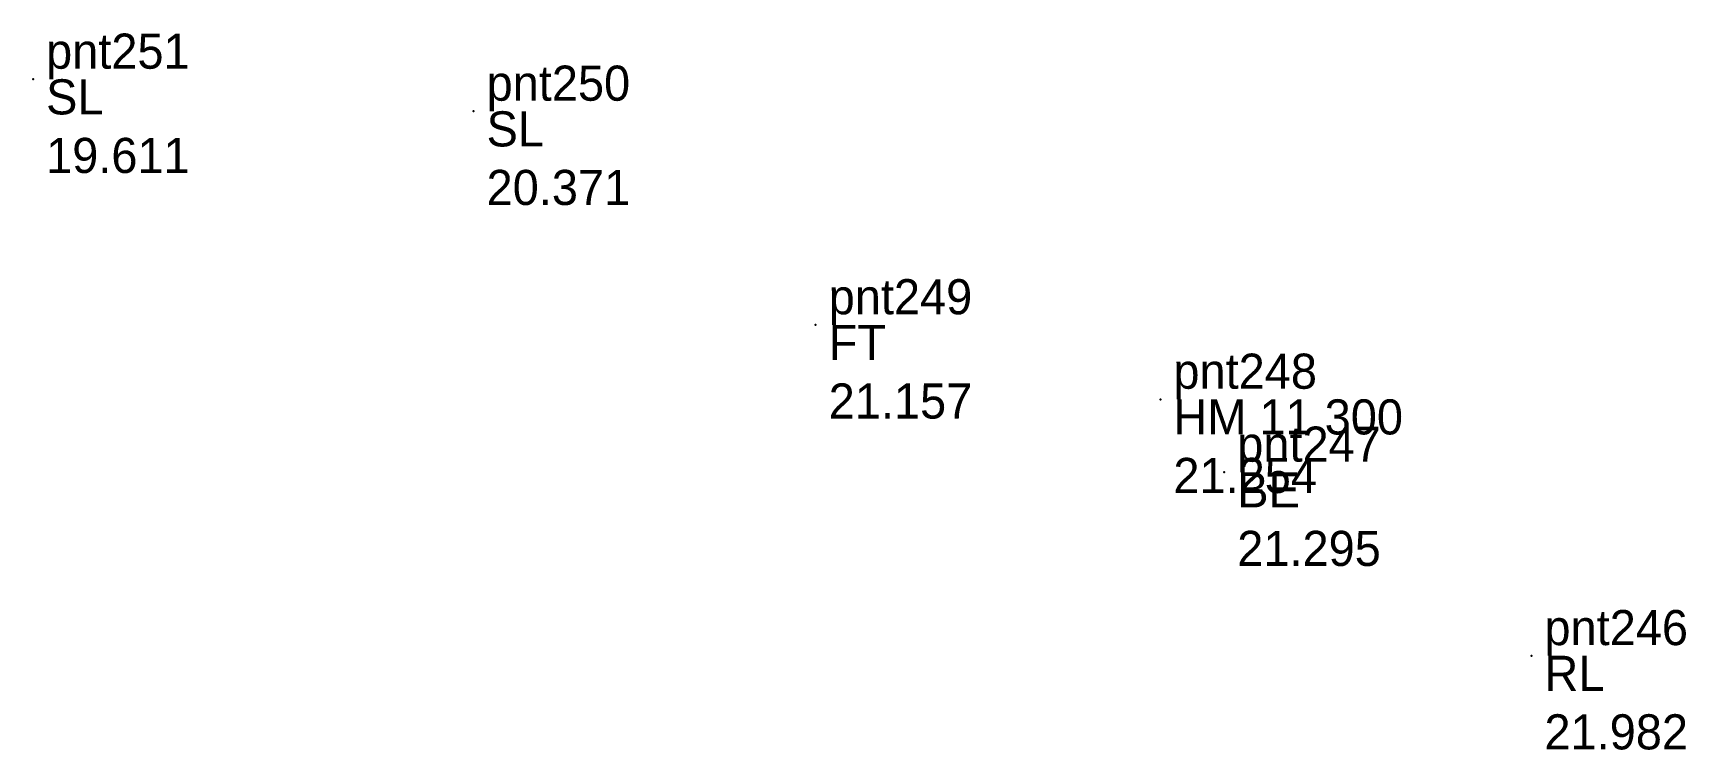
# Model space of a CAD drawing. Header units: metres. Extents: x 169978 to 830021, y 964681 to 1014880.
# Drawn here: x 179343.18 to 179350.24, y 982155.88 to 982158.94 of the extents above; entities that cross this region are included whole.
import ezdxf

# ---------------------------------------------------------------- set-up
doc = ezdxf.new("R2010")
doc.units = ezdxf.units.M

msp = doc.modelspace()

# ---------------------------------------------------------------- texts
at = {"layer": 'TN TO MDU CS L.H.S CH 10-800 TO 14-600_Code', "char_height": 0.15, "attachment_point": 1}
for s, insert, width in [(' SL', (179343.1768, 982158.7413, 19.611), 0.45), (' SL', (179345.0592, 982158.6046, 20.3706), 0.45), (' FT', (179346.5211, 982157.6925, 21.1569), 0.45), (' HM 11 300', (179347.9942, 982157.3745, 21.2541), 1.5), (' BE', (179348.2671, 982157.063, 21.2948), 0.45), (' RL', (179349.5798, 982156.2795, 21.9817), 0.45)]:
    msp.add_mtext(s, dxfattribs=dict(at, insert=insert, width=width))
at = {"layer": 'TN TO MDU CS L.H.S CH 10-800 TO 14-600_Height', "char_height": 0.15, "width": 1.08, "attachment_point": 1}
for s, insert in [('\\P 19.611', (179343.1768, 982158.7413, 19.611)), ('\\P 20.371', (179345.0592, 982158.6046, 20.3706)), ('\\P 21.157', (179346.5211, 982157.6925, 21.1569)), ('\\P 21.254', (179347.9942, 982157.3745, 21.2541)), ('\\P 21.295', (179348.2671, 982157.063, 21.2948)), ('\\P 21.982', (179349.5798, 982156.2795, 21.9817))]:
    msp.add_mtext(s, dxfattribs=dict(at, insert=insert))
at = {"layer": 'TN TO MDU CS L.H.S CH 10-800 TO 14-600_Name', "char_height": 0.15, "width": 1.05, "attachment_point": 7}
for s, insert in [(' pnt251', (179343.1768, 982158.7413, 19.611)), (' pnt250', (179345.0592, 982158.6046, 20.3706)), (' pnt249', (179346.5211, 982157.6925, 21.1569)), (' pnt248', (179347.9942, 982157.3745, 21.2541)), (' pnt247', (179348.2671, 982157.063, 21.2948)), (' pnt246', (179349.5798, 982156.2795, 21.9817))]:
    msp.add_mtext(s, dxfattribs=dict(at, insert=insert))

# ---------------------------------------------------------------- linework, layer by layer
at = {"layer": 'TN TO MDU CS L.H.S CH 10-800 TO 14-600_Survey'}
for p in [(179343.1768, 982158.7413, 19.611), (179345.0592, 982158.6046, 20.3706), (179346.5211, 982157.6925, 21.1569), (179347.9942, 982157.3745, 21.2541), (179348.2671, 982157.063, 21.2948), (179349.5798, 982156.2795, 21.9817)]:
    msp.add_point(p, dxfattribs=at)

msp.set_redraw_order([(e.dxf.handle, doc.entitydb.next_handle()) for e in msp.query("TEXT MTEXT ATTDEF DIMENSION ARC_DIMENSION")])  # texts and dimensions are drawn at this point

doc.saveas('drawing.dxf')
